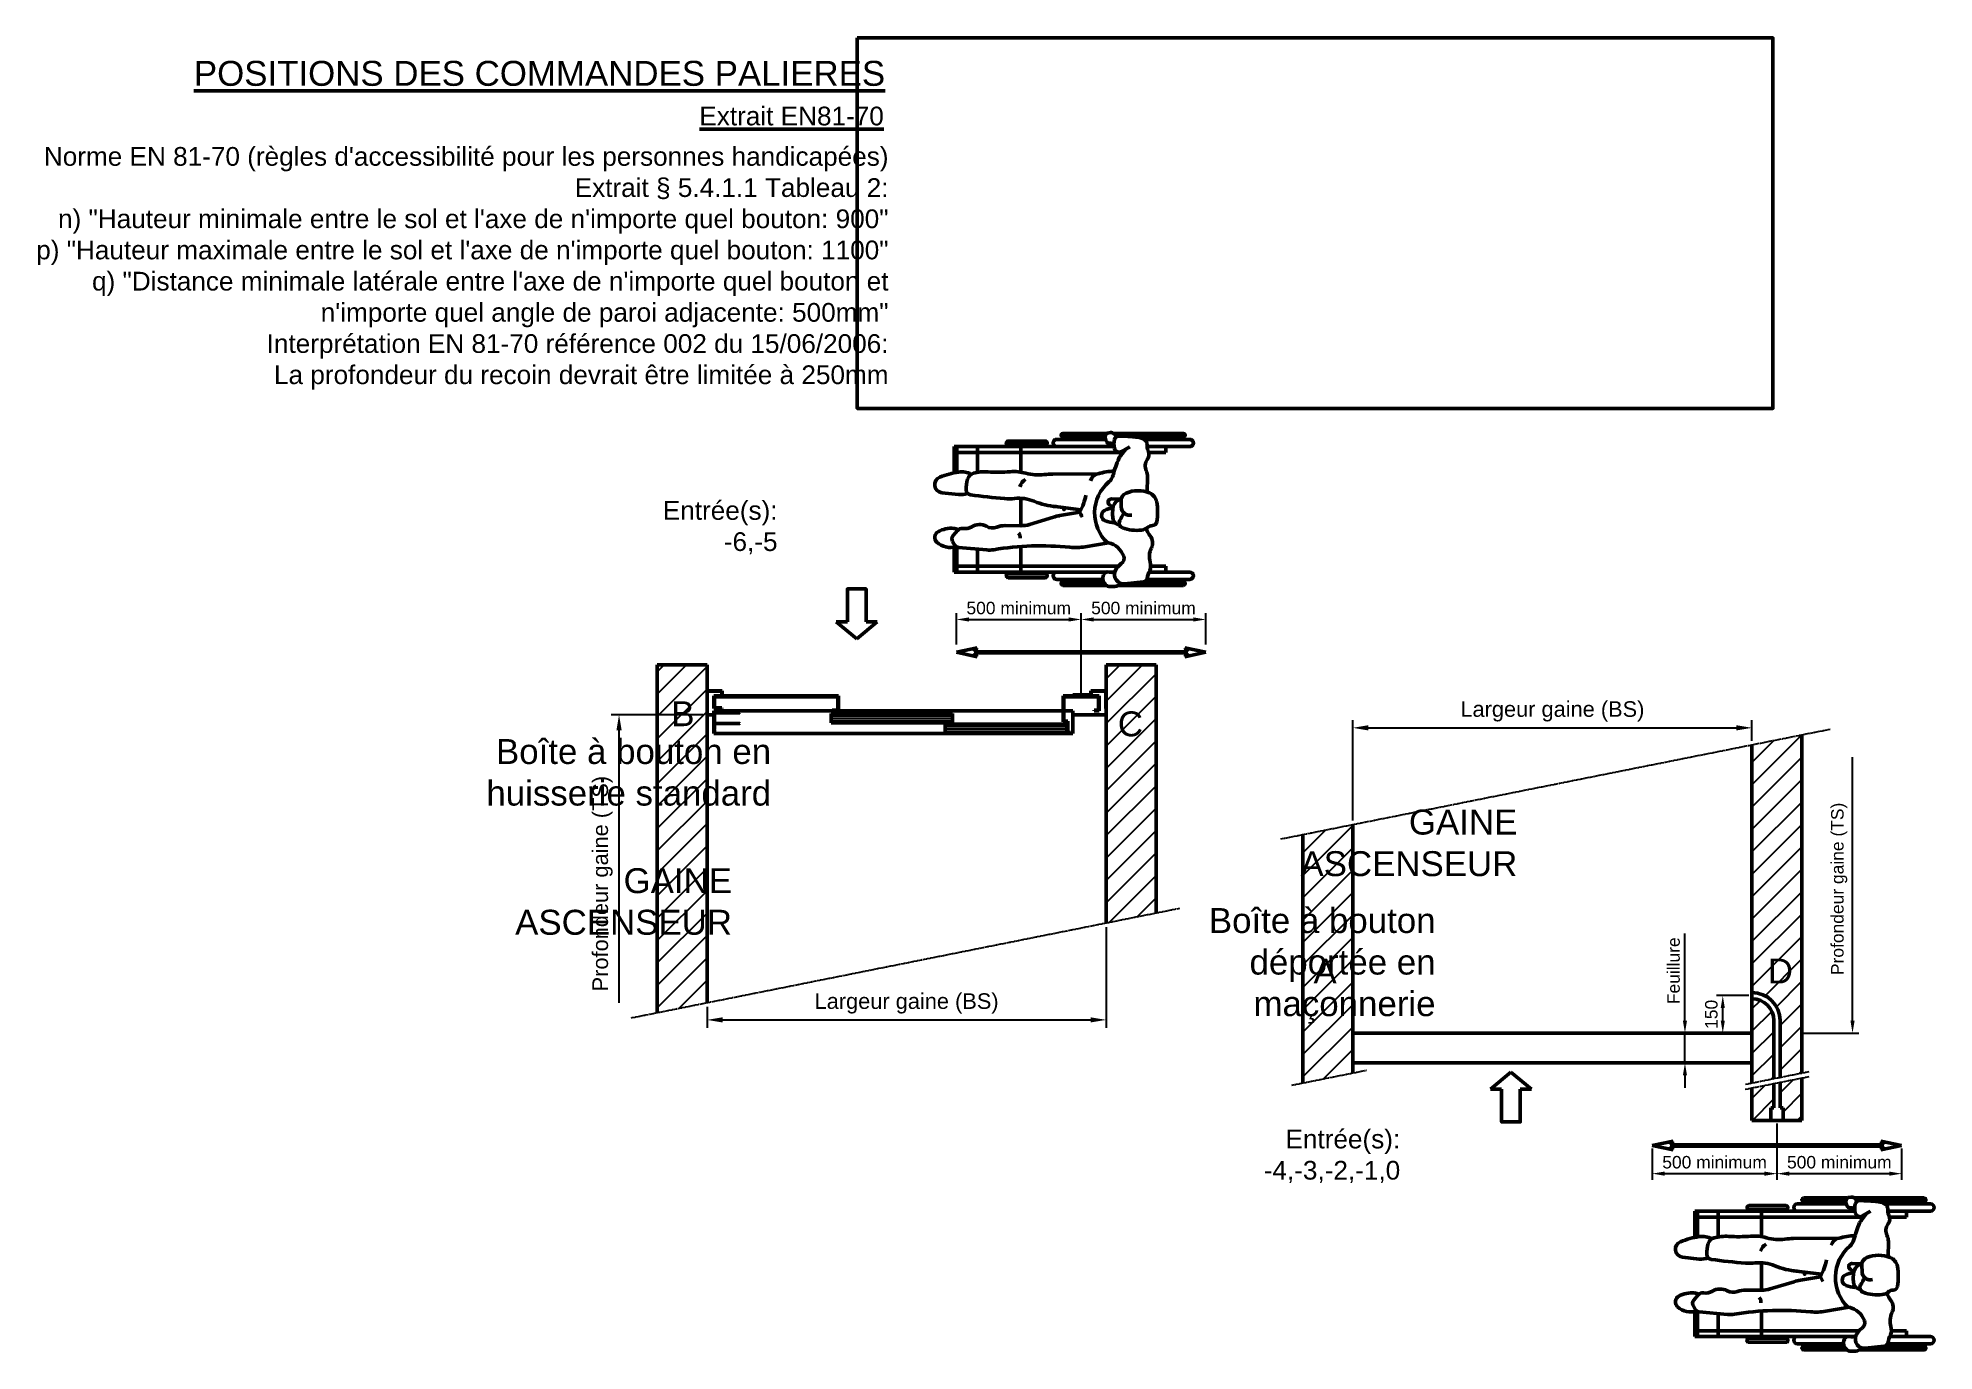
# Model space of a CAD drawing. Header units: millimetres. Extents: x -1795 to 75982, y -13206 to 25154.
# Drawn here: x 29980 to 37581, y -13206 to -7943 of the extents above; entities that cross this region are included whole.
import ezdxf

# ---------------------------------------------------------------- set-up
doc = ezdxf.new("R2010")
doc.units = ezdxf.units.MM
doc.linetypes.add('AM_ISO02W050', pattern=[7.5, 6, -1.5])
doc.linetypes.add('AM_ISO08W050', pattern=[18, 12, -1.5, 3, -1.5])
for name, color, linetype, lineweight in [('AM_0', 7, 'Continuous', 50), ('AM_1', 14, 'Continuous', 50), ('AM_5', 3, 'Continuous', 25), ('AM_7', 4, 'AM_ISO08W050', 25), ('AM_8', 1, 'Continuous', 25), ('Cadre', 7, 'Continuous', 50), ('LDCar-AM_0', 7, 'Continuous', 50), ('LDCar-AM_3', 6, 'AM_ISO02W050', 25), ('LDCar-AM_8', 1, 'Continuous', 25), ('LDElectricalComponents-AM_0', 7, 'Continuous', 50), ('LDHallButton-AM_0', 7, 'Continuous', 50), ('LDHallButton-AM_6', 2, 'Continuous', 35), ('LDShaft-AM_0', 7, 'Continuous', 50), ('LDShaft-AM_6', 2, 'Continuous', 35)]:
    doc.layers.add(name, color=color, linetype=linetype, lineweight=lineweight)
doc.styles.add('LD', font='ARIALUNI.TTF')
doc.styles.get("Standard").update_dxf_attribs({"font": 'ARIALUNI.TTF'})
doc.dimstyles.new('seb$0', dxfattribs={"dimscale": 10, "dimtxt": 2.5, "dimasz": 2.5, "dimexe": 1.25, "dimexo": 0.625, "dimgap": 1, "dimtad": 1, "dimdec": 0, "dimtxsty": 'Standard', "dimcen": 2.5, "dimadec": 0, "dimazin": 0, "dimtfac": 1, "dimtdec": 0, "dimtmove": 0, "dimatfit": 3, "dimfxl": 1, "dimarcsym": 0})
pattern_1 = [(45, (-22322.28, -11109.32), (-44.90128, 44.90128), [])]

msp = doc.modelspace()

# ---------------------------------------------------------------- texts
at = {"layer": 'AM_1', "char_height": 100, "attachment_point": 1, "style": 'LD'}
for s, insert in [('B', (32519.1, -10601.5)), ('C', (34309.2, -10642.2)), ('A', (35093.4, -11632.9)), ('D', (36914.4, -11632.9))]:
    msp.add_mtext_dynamic_manual_height_columns(s, width=127.783, gutter_width=12.5, heights=[0], dxfattribs=dict(at, insert=insert))
at = {"layer": 'AM_5', "insert": (37200.8, -11353.7), "char_height": 50, "attachment_point": 5, "rotation": 90}
msp.add_mtext('Profondeur gaine (TS)', dxfattribs=at)
at = {"layer": 'LDShaft-AM_0', "attachment_point": 9, "style": 'LD'}
for s, insert, char_height in [('{\\LPOSITIONS DES COMMANDES PALIERES}', (33376.4, -8136.1), 100), ('{\\LExtrait EN81-70} ', (33371.1, -8294.3), 75), ('Norme EN 81-70 (règles d\'accessibilité pour les personnes handicapées)\\PExtrait § 5.4.1.1 Tableau 2:\\P   n) "Hauteur minimale entre le sol et l\'axe de n\'importe quel bouton: 900"\\P   p) "Hauteur maximale entre le sol et l\'axe de n\'importe quel bouton: 1100"\\P   q) "Distance minimale latérale entre l\'axe de n\'importe quel bouton et\\P       n\'importe quel angle de paroi adjacente: 500mm"\\PInterprétation EN 81-70 référence 002 du 15/06/2006:\\P    La profondeur du recoin devrait être limitée à 250mm', (33389.9, -9352.9), 75), ('Entrée(s):\\P -6,-5', (32945.1, -10013.2), 75), ('Boîte à bouton en\\Phuisserie standard ', (32919.4, -11021.1), 100), ('GAINE \\PASCENSEUR', (35910.6, -11304), 100), ('GAINE \\PASCENSEUR', (32762.6, -11538.9), 100), ('Boîte à bouton \\Pdéportée en\\Pmaçonnerie', (35582.7, -11894.6), 100), ('Entrée(s):\\P -4,-3,-2,-1,0', (35441.1, -12532.9), 75)]:
    msp.add_mtext(s, dxfattribs=dict(at, insert=insert, char_height=char_height))

# ---------------------------------------------------------------- blocks, each defined once
blk = doc.blocks.new('*D677')
at = {"layer": 'AM_5', "color": 0, "lineweight": -2, "transparency": 16777216}
for p, q in [((35251.1, -11080.1), (35251.1, -10676.9)), ((35313.6, -10708.1), (36788.6, -10708.1)), ((36851.1, -10760.3), (36851.1, -10676.9))]:
    blk.add_line(p, q, dxfattribs=at)
at = {"layer": 'AM_5', "color": 0, "transparency": 16777216}
for points in [[(35313.6, -10697.7), (35313.6, -10718.6), (35251.1, -10708.1)], [(36788.6, -10697.7), (36788.6, -10718.6), (36851.1, -10708.1)]]:
    blk.add_solid(points, dxfattribs=at)
at = {"layer": 'Defpoints', "color": 0, "transparency": 16777216}
for p in [(36851.1, -10708.1), (36851.1, -10776), (35251.1, -11095.7)]:
    blk.add_point(p, dxfattribs=at)
at = {"layer": 'AM_5', "color": 0, "transparency": 16777216, "insert": (36051.1, -10642.2), "char_height": 62.5, "attachment_point": 5}
blk.add_mtext('Largeur gaine (BS)', dxfattribs=at)
blk = doc.blocks.new('*D678')
at = {"layer": 'AM_5', "color": 0, "lineweight": -2, "transparency": 16777216}
for p, q in [((36838.6, -11781.5), (36709.1, -11781.5)), ((36734.1, -11881.5), (36734.1, -11831.5)), ((36838.6, -11931.5), (36709.1, -11931.5))]:
    blk.add_line(p, q, dxfattribs=at)
at = {"layer": 'AM_5', "color": 0, "transparency": 16777216}
for points in [[(36725.7, -11831.5), (36742.4, -11831.5), (36734.1, -11781.5)], [(36725.7, -11881.5), (36742.4, -11881.5), (36734.1, -11931.5)]]:
    blk.add_solid(points, dxfattribs=at)
at = {"layer": 'Defpoints', "color": 0, "transparency": 16777216}
for p in [(36734.1, -11781.5), (36851.1, -11781.5), (36851.1, -11931.5)]:
    blk.add_point(p, dxfattribs=at)
at = {"layer": 'AM_5', "color": 0, "transparency": 16777216, "insert": (36688.5, -11856.5), "char_height": 50, "attachment_point": 5, "rotation": 90}
blk.add_mtext('150', dxfattribs=at)
blk = doc.blocks.new('*D679')
at = {"layer": 'AM_5', "color": 0, "lineweight": -2, "transparency": 16777216}
for p, q in [((36582.4, -11881.5), (36582.4, -11532)), ((36654.8, -11931.5), (36557.4, -11931.5)), ((36582.4, -12051.5), (36582.4, -11931.5)), ((36654.8, -12051.5), (36557.4, -12051.5)), ((36582.4, -12101.5), (36582.4, -12151.5))]:
    blk.add_line(p, q, dxfattribs=at)
at = {"layer": 'AM_5', "color": 0, "transparency": 16777216}
for points in [[(36574.1, -11881.5), (36590.8, -11881.5), (36582.4, -11931.5)], [(36574.1, -12101.5), (36590.8, -12101.5), (36582.4, -12051.5)]]:
    blk.add_solid(points, dxfattribs=at)
at = {"layer": 'Defpoints', "color": 0, "transparency": 16777216}
for p in [(36667.3, -11931.5), (36582.4, -12051.5), (36667.3, -12051.5)]:
    blk.add_point(p, dxfattribs=at)
at = {"layer": 'AM_5', "color": 0, "transparency": 16777216, "insert": (36537, -11681.8), "char_height": 50, "attachment_point": 5, "rotation": 90}
blk.add_mtext('Feuillure', dxfattribs=at)
blk = doc.blocks.new('*D680')
at = {"layer": 'AM_5', "color": 0, "lineweight": -2, "transparency": 16777216}
for p, q in [((36951.1, -12294), (36951.1, -12520.2)), ((36451.1, -12394.5), (36451.1, -12520.2)), ((36501.1, -12495.2), (36901.1, -12495.2))]:
    blk.add_line(p, q, dxfattribs=at)
at = {"layer": 'AM_5', "color": 0, "transparency": 16777216}
for points in [[(36501.1, -12486.8), (36501.1, -12503.5), (36451.1, -12495.2)], [(36901.1, -12486.8), (36901.1, -12503.5), (36951.1, -12495.2)]]:
    blk.add_solid(points, dxfattribs=at)
at = {"layer": 'Defpoints', "color": 0, "transparency": 16777216}
for p in [(36951.1, -12281.5), (36451.1, -12382), (36951.1, -12495.2)]:
    blk.add_point(p, dxfattribs=at)
at = {"layer": 'AM_5', "color": 0, "transparency": 16777216, "insert": (36701.1, -12449.6), "char_height": 50, "attachment_point": 5}
blk.add_mtext('500 minimum', dxfattribs=at)
blk = doc.blocks.new('*D681')
at = {"layer": 'AM_5', "color": 0, "lineweight": -2, "transparency": 16777216}
for p, q in [((36951.1, -12294), (36951.1, -12520.2)), ((37451.1, -12394.5), (37451.1, -12520.2)), ((37001.1, -12495.2), (37401.1, -12495.2))]:
    blk.add_line(p, q, dxfattribs=at)
at = {"layer": 'AM_5', "color": 0, "transparency": 16777216}
for points in [[(37001.1, -12486.8), (37001.1, -12503.5), (36951.1, -12495.2)], [(37401.1, -12486.8), (37401.1, -12503.5), (37451.1, -12495.2)]]:
    blk.add_solid(points, dxfattribs=at)
at = {"layer": 'Defpoints', "color": 0, "transparency": 16777216}
for p in [(36951.1, -12281.5), (37451.1, -12382), (37451.1, -12495.2)]:
    blk.add_point(p, dxfattribs=at)
at = {"layer": 'AM_5', "color": 0, "transparency": 16777216, "insert": (37201.1, -12449.6), "char_height": 50, "attachment_point": 5}
blk.add_mtext('500 minimum', dxfattribs=at)
blk = doc.blocks.new('Double fleche 500')
h = blk.add_hatch(color=256)
h.paths.add_polyline_path([(-416.2, -17.6), (-428.4, -2.5), (0, -2.5), (428.4, -2.5), (416.2, -17.6), (500, 0), (416.2, 17.6), (428.4, 2.5), (0, 2.5), (-428.4, 2.5), (-416.2, 17.6), (-500, 0)])
edge = h.paths.add_edge_path(flags=17)
edge.add_line((-416.2, -17.6), (-428.4, -2.5))
edge.add_line((-500, 0), (-416.2, -17.6))
edge.add_line((-500, 0), (-416.2, 17.6))
edge.add_line((-416.2, 17.6), (-428.4, 2.5))
edge.add_line((-428.4, 2.5), (0, 2.5))
edge.add_line((0, 2.5), (0, -2.5))
edge.add_line((0, -2.5), (-428.4, -2.5))
edge = h.paths.add_edge_path(flags=17)
edge.add_line((0, 2.5), (0, -2.5))
edge.add_line((428.4, 2.5), (0, 2.5))
edge.add_line((416.2, 17.6), (428.4, 2.5))
edge.add_line((500, 0), (416.2, 17.6))
edge.add_line((500, 0), (416.2, -17.6))
edge.add_line((416.2, -17.6), (428.4, -2.5))
edge.add_line((0, -2.5), (428.4, -2.5))
for p, q in [((-500, 0), (-416.2, 17.6)), ((-500, 0), (-416.2, -17.6)), ((-416.2, 17.6), (-428.4, 2.5)), ((500, 0), (416.2, 17.6)), ((416.2, 17.6), (428.4, 2.5)), ((500, 0), (416.2, -17.6)), ((-416.2, -17.6), (-428.4, -2.5)), ((416.2, -17.6), (428.4, -2.5))]:
    blk.add_line(p, q)
for points in [[(-428.4, 2.5), (0, 2.5), (0, -2.5), (-428.4, -2.5)], [(428.4, 2.5), (0, 2.5), (0, -2.5), (428.4, -2.5)]]:
    blk.add_lwpolyline(points)
blk = doc.blocks.new('A$C35B1187E')
at = {"color": 0, "linetype": 'ByBlock'}
for p, q in [((42.2, 653.7), (320.3, 653.7)), ((358, 658.8), (335.2, 658.6)), ((372.6, 653.7), (557.8, 653.7)), ((15.6, 628.1), (198.7, 628.1)), ((15.6, 596.9), (189.6, 596.9)), ((42.2, 638.1), (211.4, 638.1)), ((118.3, 571.9), (118.3, 596.9)), ((118.3, 571.9), (182.8, 571.9)), ((293, 647), (212.8, 638.3)), ((321.2, 571.9), (1022.8, 571.9)), ((340, 596.9), (359.1, 596.9)), ((370.6, 596.9), (1022.8, 596.9)), ((384.1, 638.1), (557.8, 638.1)), ((386.6, 628.1), (584.4, 628.1)), ((633.3, 621), (791.5, 621)), ((633.3, 604), (791.5, 604)), ((737.5, 596.9), (737.5, 487.6)), ((922.8, 498.9), (922.8, 596.9)), ((1011, 490), (1011, 596.9)), ((1022.8, 489.8), (1022.8, 596.9)), ((362.5, 471.6), (463.2, 488.8)), ((1004.8, 491.6), (883, 502.5)), ((1027.6, 440.9), (1009, 418.7)), ((1029.4, 466.8), (1019.5, 482.6)), ((313.6, 399), (332.9, 388.5)), ((345.5, 351.4), (342.5, 374.6)), ((345.6, 349.7), (344.4, 326.2)), ((481.8, 330.4), (600.6, 315.6)), ((485, 341.1), (571.5, 355.7)), ((701, 393.2), (598.8, 362.1)), ((737.5, 398.6), (737.5, 281.5)), ((805.2, 398.3), (737.7, 398.6)), ((197, 255.4), (195.6, 189.9)), ((308, 281.8), (322, 289.8)), ((309.5, 294.1), (308.2, 318.5)), ((315, 285.8), (350.5, 284.4)), ((343, 317.3), (357, 310.6)), ((1075.3, 257.5), (1004.8, 265.2)), ((406.5, 176.6), (601.5, 177.7)), ((737.5, 169.6), (737.5, 60.6)), ((922.8, 170.6), (922.8, 60.6)), ((1011, 170.6), (1011, 60.6)), ((1022.8, 172.7), (1022.8, 60.6)), ((118.3, 85.6), (190.4, 85.6)), ((118.3, 85.6), (118.3, 60.6)), ((271.3, 60.7), (305.5, 81.2)), ((288.3, 70.9), (310.7, 98.6)), ((300.2, 85.6), (1022.8, 85.6)), ((15.6, 60.6), (198, 60.6)), ((15.6, 29.4), (211.3, 29.4)), ((42.2, 19.4), (247.1, 19.4)), ((42.2, 3.7), (342.3, 3.7)), ((292.2, 75.8), (292.2, 73.3)), ((344, 2.4), (335.8, 8.5)), ((338.6, 60.6), (1022.8, 60.6)), ((367.5, 2.8), (353.9, 0.2)), ((370.2, 3.7), (557.8, 3.7)), ((376.3, 29.4), (584.4, 29.4)), ((377.2, 19.4), (557.8, 19.4)), ((633.3, 53.5), (791.5, 53.5)), ((633.3, 36.5), (791.5, 36.5))]:
    blk.add_line(p, q, dxfattribs=at)
for centre, radius, start, end in [((42.2, 645.9), 7.81, 90, 270), ((335.4, 633.1), 25.6, 90.37342, 154.09629), ((358.2, 635.9), 22.9, 50.99819, 90.37342), ((348.3, 623.7), 38.6, 336.70713, 50.99819), ((557.8, 645.9), 7.81, 270, 90), ((15.6, 612.5), 15.6, 90, 270), ((236.3, 569.2), 53.6, 157.14854, 196.56944), ((20.2, 660.3), 180.9, 337.14854, 348.55295), ((214.7, 620.9), 17.5, 96.17376, 168.55295), ((297.3, 607.5), 39.7, 338.14341, 96.17376), ((267.5, 619.5), 71.8, 304.54853, 338.14341), ((349.5, 561.8), 36.3, 74.40904, 113.68288), ((364.8, 616.6), 20.6, 254.40904, 336.70713), ((584.4, 612.5), 15.6, 270, 90), ((633.3, 612.5), 8.5, 90, 270), ((791.5, 612.5), 8.5, 270, 90), ((224.1, 472.3), 49.5, 153.51661, 217.52221), ((106.9, 530.7), 81.4, 333.51661, 16.56944), ((323.6, 538), 27.2, 124.54853, 199.94441), ((382.9, 559.5), 90.2, 199.94441, 256.94517), ((503.9, 250.2), 242, 84.16195, 99.68494), ((652.7, 1705.2), 1220.5, 264.16195, 279.48946), ((872.8, 388.1), 114.8, 84.89292, 99.48946), ((1003.1, 472.4), 19.3, 32.09613, 84.89292), ((1040, 407.4), 84.2, 47.16594, 107.40343), ((174, 432.4), 34.5, 270.95353, 311.32895), ((92.3, 371.1), 116.6, 19.72567, 37.52221), ((226.6, 372.6), 45.1, 96.4099, 131.32895), ((241.3, 241.4), 177.1, 69.58637, 96.4099), ((295.5, 387.1), 21.7, 329.17006, 69.58637), ((246.1, 344.3), 176.1, 310.66122, 46.68578), ((765.5, 447.8), 25.2, 169.37709, 225.31336), ((858.8, 354.6), 53.2, 61.11069, 110.12721), ((976.5, 357.4), 53.8, 79.8776, 122.08467), ((990.3, 434.3), 24.4, 259.8776, 320.06925), ((1028, 450.2), 40.4, 237.72186, 264.89343), ((1034.8, 526.6), 117.1, 264.89343, 299.17313), ((1010.6, 455.1), 22.1, 320.06925, 32.09613), ((1078.3, 448.7), 27.9, 299.17313, 47.16594), ((402.5, 340.3), 249.4, 170.21672, 190.04427), ((174.8, 379.5), 18.4, 90.95353, 170.21672), ((272.4, 318.5), 35.8, 360, 105.43766), ((623.6, 191.3), 360.4, 149.17006, 154.88479), ((299.9, 328.5), 44.5, 299.72508, 357.10578), ((324, 372.2), 18.6, 7.52313, 61.37121), ((337.7, 277.3), 108, 68.46799, 90.23807), ((338.4, 413.4), 89.7, 273.70757, 297.29496), ((336.3, 350.2), 9.29, 357.10578, 7.52313), ((368.5, 355.2), 24.2, 297.29496, 68.46799), ((637.7, 241), 179.7, 147.27401, 171.21954), ((642, 420.2), 175.8, 199.37032, 207.81627), ((535.2, 570.8), 218.1, 279.57559, 286.94451), ((737.2, 274.4), 124.3, 89.74606, 106.94451), ((805.6, 499.7), 101.4, 269.74606, 290.12721), ((914.7, 455.9), 62.5, 241.11069, 302.08467), ((206.7, 305.6), 50.5, 190.04427, 248.13351), ((237.1, 381.2), 132.1, 248.13351, 292.37391), ((273.7, 292.2), 35.8, 292.37391, 3.03449), ((351, 298.2), 13.8, 267.82718, 64.23101), ((562.7, 10.5), 307.5, 67.38792, 85.66797), ((746.5, 452), 170.8, 247.38792, 276.05598), ((789.1, 50.6), 232.9, 85.58298, 96.05598), ((633.6, -1962.7), 2252.1, 81.83902, 85.58298), ((950.2, 245), 21.9, 1.28805, 81.83902), ((995.2, 177.2), 88.5, 83.76268, 109.54927), ((820.5, 242.1), 151.6, 343.48227, 1.28805), ((1071.5, 223.2), 34.5, 291.96917, 83.76268), ((251.4, 188.7), 55.8, 178.71911, 206.46299), ((160.6, 143.4), 45.6, 323.1315, 26.46299), ((-83.3, 291.3), 440.2, 335.81716, 345.64405), ((336.3, 391.9), 226.4, 270.56983, 288.07444), ((397.2, 168.4), 55.8, 130.66122, 165.64405), ((389.5, 226.1), 54.6, 295.10488, 338.82747), ((599.9, 468.2), 290.5, 270.31203, 277.44931), ((663, -13.8), 195.6, 74.16987, 97.44931), ((768.6, 358.7), 191.6, 254.16987, 274.49755), ((693.1, 245.9), 51, 298.693, 344.33584), ((835.5, -492.5), 662.3, 86.30243, 94.49755), ((890.8, 362.8), 194.8, 266.30243, 284.83546), ((931.5, 209.2), 35.9, 284.83546, 343.48227), ((991.1, 257.7), 89.1, 242.65292, 278.26104), ((953.7, 515.3), 349.5, 278.26104, 291.96917), ((227.2, 93.5), 37.6, 143.1315, 205.21489), ((316.4, 63), 21.3, 14.35284, 121.02908), ((266.4, 134.3), 56.9, 321.10071, 335.81716), ((15.6, 45), 15.6, 90, 270), ((42.2, 11.5), 7.81, 90, 270), ((143.7, 54.2), 54.6, 356.22682, 25.21489), ((219.2, 49.2), 21, 176.22682, 235.4123), ((246, 88.1), 68.3, 235.4123, 263.54568), ((329, 821.9), 806.7, 263.54568, 269.2953), ((319.3, 33.7), 18.4, 269.2953, 346.28905), ((342.3, 17.3), 11, 166.41853, 233.80498), ((259.1, 48.4), 80.4, 346.28905, 14.35284), ((355.1, 69.8), 24.1, 229.48939, 277.82653), ((351.5, 12.7), 12.8, 233.80498, 280.69904), ((360.2, 32.8), 13.2, 37.77997, 97.82653), ((365.8, 11.9), 9.34, 280.69904, 334.40644), ((345.7, 21.5), 31.5, 334.40644, 37.77997), ((557.8, 11.5), 7.81, 270, 90), ((584.4, 45), 15.6, 270, 90), ((633.3, 45), 8.5, 90, 270), ((791.5, 45), 8.5, 270, 90)]:
    blk.add_arc(centre, radius, start, end, dxfattribs=at)
blk = doc.blocks.new('*D682')
at = {"layer": 'AM_5', "color": 0, "lineweight": -2, "transparency": 16777216}
for p, q in [((33661.9, -10373.9), (33661.9, -10248.8)), ((34161.9, -10583.9), (34161.9, -10248.8)), ((33711.9, -10273.8), (34111.9, -10273.8))]:
    blk.add_line(p, q, dxfattribs=at)
at = {"layer": 'AM_5', "color": 0, "transparency": 16777216}
for points in [[(33711.9, -10265.5), (33711.9, -10282.1), (33661.9, -10273.8)], [(34111.9, -10265.5), (34111.9, -10282.1), (34161.9, -10273.8)]]:
    blk.add_solid(points, dxfattribs=at)
at = {"layer": 'Defpoints', "color": 0, "transparency": 16777216}
for p in [(34161.9, -10273.8), (33661.9, -10386.4), (34161.9, -10596.4)]:
    blk.add_point(p, dxfattribs=at)
at = {"layer": 'AM_5', "color": 0, "transparency": 16777216, "insert": (33911.9, -10228.2), "char_height": 50, "attachment_point": 5}
blk.add_mtext('500 minimum', dxfattribs=at)
blk = doc.blocks.new('*D683')
at = {"layer": 'AM_5', "color": 0, "lineweight": -2, "transparency": 16777216}
for p, q in [((34161.9, -10583.9), (34161.9, -10248.8)), ((34661.9, -10373.9), (34661.9, -10248.8)), ((34211.9, -10273.8), (34611.9, -10273.8))]:
    blk.add_line(p, q, dxfattribs=at)
at = {"layer": 'AM_5', "color": 0, "transparency": 16777216}
for points in [[(34211.9, -10265.5), (34211.9, -10282.1), (34161.9, -10273.8)], [(34611.9, -10265.5), (34611.9, -10282.1), (34661.9, -10273.8)]]:
    blk.add_solid(points, dxfattribs=at)
at = {"layer": 'Defpoints', "color": 0, "transparency": 16777216}
for p in [(34661.9, -10273.8), (34661.9, -10386.4), (34161.9, -10596.4)]:
    blk.add_point(p, dxfattribs=at)
at = {"layer": 'AM_5', "color": 0, "transparency": 16777216, "insert": (34411.9, -10228.2), "char_height": 50, "attachment_point": 5}
blk.add_mtext('500 minimum', dxfattribs=at)
blk = doc.blocks.new('*D684')
at = {"layer": 'AM_5', "color": 0, "lineweight": -2, "transparency": 16777216}
for p, q in [((34262.4, -11506.8), (34262.4, -11910.1)), ((32662.4, -11826.6), (32662.4, -11910.1)), ((32724.9, -11878.8), (34199.9, -11878.8))]:
    blk.add_line(p, q, dxfattribs=at)
at = {"layer": 'AM_5', "color": 0, "transparency": 16777216}
for points in [[(32724.9, -11868.4), (32724.9, -11889.2), (32662.4, -11878.8)], [(34199.9, -11868.4), (34199.9, -11889.2), (34262.4, -11878.8)]]:
    blk.add_solid(points, dxfattribs=at)
at = {"layer": 'Defpoints', "color": 0, "transparency": 16777216}
for p in [(34262.4, -11491.2), (32662.4, -11811), (34262.4, -11878.8)]:
    blk.add_point(p, dxfattribs=at)
at = {"layer": 'AM_5', "color": 0, "transparency": 16777216, "insert": (33462.4, -11812.9), "char_height": 62.5, "attachment_point": 5}
blk.add_mtext('Largeur gaine (BS)', dxfattribs=at)
blk = doc.blocks.new('LD_20100929091327_00000094')
at = {"layer": 'LDHallButton-AM_0'}
for p, q in [((32.5, 0), (-32.5, 0)), ((-32.5, 0), (-32.5, -5)), ((32.5, -5), (32.5, 0)), ((-32.5, -5), (32.5, -5))]:
    blk.add_line(p, q, dxfattribs=at)
blk = doc.blocks.new('LD_20100929091327_00000095')
at = {"layer": 'LDShaft-AM_0'}
for p, q in [((-976, 50), (-977, 50)), ((-977, 50), (-977, -20.5)), ((-976, -19.5), (-976, 50)), ((-916, 0), (-917, 0)), ((-917, 0), (-917, -19.5)), ((-916, -20.5), (-916, 0)), ((563, 0), (562, 0)), ((562, 0), (562, -20.5)), ((563, -19.5), (563, 0)), ((623, 50), (622, 50)), ((622, 50), (622, -19.5)), ((623, -20.5), (623, 50)), ((-977, -20.5), (-916, -20.5)), ((-917, -19.5), (-976, -19.5)), ((562, -20.5), (623, -20.5)), ((622, -19.5), (563, -19.5))]:
    blk.add_line(p, q, dxfattribs=at)
blk = doc.blocks.new('*D685')
at = {"layer": 'AM_5', "color": 0, "lineweight": -2, "transparency": 16777216}
for p, q in [((32646.7, -10655.4), (32278.4, -10655.4)), ((32309.7, -11811), (32309.7, -10717.9))]:
    blk.add_line(p, q, dxfattribs=at)
at = {"layer": 'AM_5', "color": 0, "transparency": 16777216}
blk.add_solid([(32299.3, -10717.9), (32320.1, -10717.9), (32309.7, -10655.4)], dxfattribs=at)
at = {"layer": 'Defpoints', "color": 0, "transparency": 16777216}
for p in [(32309.7, -10655.4), (32662.4, -10655.4), (32371.8, -11811)]:
    blk.add_point(p, dxfattribs=at)
at = {"layer": 'AM_5', "color": 0, "transparency": 16777216, "insert": (32243.7, -11332.6), "char_height": 62.5, "attachment_point": 5, "rotation": 90}
blk.add_mtext('Profondeur gaine (TS)', dxfattribs=at)
blk = doc.blocks.new('_NONE')

# ---------------------------------------------------------------- dimensions: what is measured, and where the dimension line sits
at = {"layer": 'AM_5'}
for base, p1, p2, picture, middle in [((34161.9, -10273.8), (33661.9, -10386.4), (34161.9, -10596.4), '*D682', (33911.9, -10228.2)), ((34661.9, -10273.8), (34161.9, -10596.4), (34661.9, -10386.4), '*D683', (34411.9, -10228.2)), ((36951.1, -12495.2), (36451.1, -12382), (36951.1, -12281.5), '*D680', (36701.1, -12449.6)), ((37451.1, -12495.2), (36951.1, -12281.5), (37451.1, -12382), '*D681', (37201.1, -12449.6))]:
    dim = msp.add_linear_dim(base=base, p1=p1, p2=p2, text='<> minimum', dimstyle='seb$0', override={"dimscale": 20}, dxfattribs=at)
    dim.commit()
    dim.dimension.update_dxf_attribs({"geometry": picture, "text_midpoint": middle})
for base, p1, p2, picture, middle in [((36851.1, -10708.1), (35251.1, -11095.7), (36851.1, -10776), '*D677', (36051.1, -10708.1)), ((34262.4, -11878.8), (32662.4, -11811), (34262.4, -11491.2), '*D684', (33462.4, -11878.8))]:
    dim = msp.add_linear_dim(base=base, p1=p1, p2=p2, text='Largeur gaine (BS)', dimstyle='seb$0', override={"dimscale": 25, "dimtxt": 2.5}, dxfattribs=at)
    dim.commit()
    dim.dimension.update_dxf_attribs({"geometry": picture, "text_midpoint": middle, "dimtype": 160})
for base, p1, p2, angle, text, override, picture, middle in [((32309.7, -10655.4), (32371.8, -11811), (32662.4, -10655.4), 90, 'Profondeur gaine (TS)', {"dimscale": 25, "dimtxt": 2.5, "dimblk1": 'NONE', "dimsah": 1, "dimse1": 1}, '*D685', (32309.7, -11332.6)), ((36582.4, -12051.5), (36667.3, -11931.5), (36667.3, -12051.5), 270, 'Feuillure', {"dimscale": 20}, '*D679', (36582.4, -11681.8))]:
    dim = msp.add_linear_dim(base=base, p1=p1, p2=p2, angle=angle, text=text, dimstyle='seb$0', override=override, dxfattribs=at)
    dim.commit()
    dim.dimension.update_dxf_attribs({"geometry": picture, "text_midpoint": middle, "dimtype": 160})
dim = msp.add_linear_dim(base=(36734.1, -11781.5), p1=(36851.1, -11931.5), p2=(36851.1, -11781.5), angle=90, dimstyle='seb$0', override={"dimscale": 20}, dxfattribs=at)
dim.commit()
dim.dimension.update_dxf_attribs({"geometry": '*D678', "text_midpoint": (36688.5, -11856.5)})

# ---------------------------------------------------------------- hatches: boundary and pattern name
at = {"layer": 'AM_8'}
h = msp.add_hatch(dxfattribs=at)
h.set_pattern_fill('ANSI31', color=256, scale=20, style=0)
h.set_pattern_definition([(45, (10065.956, -1718.27), (-44.90128, 44.90128), [])])
h.paths.add_polyline_path([(32662.4, -10455.4), (32662.4, -11811), (32462.4, -11851), (32462.4, -10455.4)])
edge = h.paths.add_edge_path(flags=17)
edge.add_line((32662.4, -11164.4), (32662.4, -10655.4))
h = msp.add_hatch(dxfattribs=at)
h.set_pattern_fill('ANSI31', color=256, scale=20, style=0)
h.set_pattern_definition([(45, (10065.956, -16567.875), (-44.90128, 44.90128), [])])
h.paths.add_polyline_path([(34262.4, -11491.2), (34262.4, -10455.4), (34462.4, -10455.4), (34462.4, -11451.2)])
h = msp.add_hatch(dxfattribs=at)
h.set_pattern_fill('ANSI31', color=256, scale=20, style=0)
h.set_pattern_definition(pattern_1)
edge = h.paths.add_edge_path()
edge.add_line((36851.1, -10776), (37051.1, -10736))
edge.add_line((37051.1, -10736), (37051.1, -12091.6))
edge.add_line((37051.1, -12091.6), (36963.6, -12109.1))
edge.add_line((36963.6, -12109.1), (36963.6, -11881.5))
edge.add_arc((36851.1, -11881.5), 112.5, 0, 90)
edge.add_line((36851.1, -11769), (36851.1, -10776))
h = msp.add_hatch(dxfattribs=at)
h.set_pattern_fill('ANSI31', color=256, scale=20, style=0)
h.set_pattern_definition(pattern_1)
h.paths.add_polyline_path([(35051.1, -12131.5), (35251.1, -12091.6), (35251.1, -11095.7), (35051.1, -11135.7)])
h = msp.add_hatch(dxfattribs=at)
h.set_pattern_fill('ANSI31', color=256, scale=20, style=0)
h.set_pattern_definition(pattern_1)
edge = h.paths.add_edge_path()
edge.add_arc((36851.1, -11881.5), 87.5, 0, 90)
edge.add_line((36851.1, -11794), (36851.1, -12131.5))
edge.add_line((36851.1, -12131.5), (36938.6, -12114))
edge.add_line((36938.6, -12114), (36938.6, -11881.5))
h = msp.add_hatch(dxfattribs=at)
h.set_pattern_fill('ANSI31', color=256, scale=20, style=0)
h.set_pattern_definition(pattern_1)
h.paths.add_polyline_path([(36851.1, -12151.5), (36938.6, -12134), (36938.6, -12231.5), (36926.1, -12231.5), (36926.1, -12281.5), (36851.1, -12281.5)])
h = msp.add_hatch(dxfattribs=at)
h.set_pattern_fill('ANSI31', color=256, scale=20, style=0)
h.set_pattern_definition(pattern_1)
h.paths.add_polyline_path([(36963.6, -12129.1), (37051.1, -12111.6), (37051.1, -12281.5), (36976.1, -12281.5), (36976.1, -12231.5), (36963.6, -12231.5)])

# ---------------------------------------------------------------- linework, layer by layer
at = {"layer": 'AM_0'}
for p, q in [((33262.6, -10351.1), (33180.3, -10283)), ((33180.3, -10283), (33225.1, -10283)), ((33262.6, -10351.1), (33345, -10283)), ((33300.1, -10283), (33345, -10283)), ((32689.4, -10655.4), (32662.4, -10655.4)), ((34262.4, -10655.4), (34129.4, -10655.4)), ((36851.1, -11769), (36851.1, -10776)), ((37051.1, -12091.6), (37051.1, -10736)), ((35251.1, -11095.7), (35251.1, -12091.6)), ((35051.1, -11135.7), (35051.1, -12131.5)), ((36851.1, -11769), (36851.1, -11794)), ((36851.1, -11794), (36851.1, -12131.5)), ((35251.1, -11931.5), (36851.1, -11931.5)), ((36938.6, -12114), (36938.6, -11881.5)), ((36963.6, -12109.1), (36963.6, -11881.5)), ((35251.1, -12051.5), (36851.1, -12051.5)), ((35884.9, -12088), (35802.5, -12156)), ((35802.5, -12156), (35847.4, -12156)), ((35884.9, -12088), (35967.2, -12156)), ((35922.4, -12156), (35967.2, -12156)), ((36851.1, -12151.5), (36851.1, -12281.5)), ((36938.6, -12231.5), (36938.6, -12134)), ((36963.6, -12231.5), (36963.6, -12129.1)), ((37051.1, -12111.6), (37051.1, -12281.5)), ((36938.6, -12231.5), (36926.1, -12231.5)), ((36926.1, -12231.5), (36926.1, -12281.5)), ((36976.1, -12231.5), (36963.6, -12231.5)), ((36976.1, -12281.5), (36976.1, -12231.5)), ((36851.1, -12281.5), (36926.1, -12281.5)), ((36926.1, -12281.5), (36976.1, -12281.5)), ((36976.1, -12281.5), (37051.1, -12281.5))]:
    msp.add_line(p, q, dxfattribs=at)
msp.add_lwpolyline([(33264.9, -7942.7), (36935.1, -7942.7), (36935.1, -9427.8), (33264.9, -9427.8)], close=True, dxfattribs=at)
for points in [[(33225.1, -10283), (33225.1, -10151.1), (33300.1, -10151.1), (33300.1, -10283)], [(35847.4, -12156), (35847.4, -12288), (35922.4, -12288), (35922.4, -12156)]]:
    msp.add_lwpolyline(points, dxfattribs=at)
for radius in [112.5, 87.5]:
    msp.add_arc((36851.1, -11881.5), radius, 0, 90, dxfattribs=at)
for p in [(34093.6, -9832.3), (34093.6, -9832.3), (37062.6, -12896.9), (37062.6, -12896.9)]:
    msp.add_point(p, dxfattribs=at)
at = {"layer": 'AM_5'}
for p, q in [((37254.2, -11881.5), (37254.2, -10826)), ((37051.1, -11931.5), (37279.2, -11931.5))]:
    msp.add_line(p, q, dxfattribs=at)
msp.add_solid([(37245.8, -11881.5), (37262.5, -11881.5), (37254.2, -11931.5)], dxfattribs=at)
at = {"layer": 'AM_7'}
for p, q in [((37051.1, -10736), (37164.4, -10713.3)), ((35251.1, -11095.7), (36851.1, -10776)), ((36851.1, -10776), (37051.1, -10736)), ((35051.1, -11135.7), (35251.1, -11095.7)), ((34963, -11153.3), (35051.1, -11135.7)), ((34462.4, -11451.2), (34262.4, -11491.2)), ((34556.8, -11432.4), (34462.4, -11451.2)), ((34262.4, -11491.2), (32662.4, -11811)), ((32462.4, -11851), (32356.9, -11872)), ((32662.4, -11811), (32462.4, -11851)), ((35251.1, -12091.6), (35305.8, -12080.6)), ((35006, -12140.6), (35051.1, -12131.5)), ((35051.1, -12131.5), (35251.1, -12091.6)), ((36823.7, -12157), (36851.1, -12151.5)), ((36824.5, -12136.9), (36851.1, -12131.5)), ((36851.1, -12131.5), (36938.6, -12114)), ((36851.1, -12151.5), (36938.6, -12134)), ((36938.6, -12114), (36963.6, -12109.1)), ((36938.6, -12134), (36963.6, -12129.1)), ((36963.6, -12109.1), (37051.1, -12091.6)), ((36963.6, -12129.1), (37051.1, -12111.6)), ((37051.1, -12091.6), (37081.8, -12085.4)), ((37051.1, -12111.6), (37081.8, -12105.4))]:
    msp.add_line(p, q, dxfattribs=at)
at = {"layer": 'LDCar-AM_0'}
for p, q in [((32689.4, -10580.4), (33189.4, -10580.4)), ((32689.4, -10630.4), (32689.4, -10580.4)), ((32721.4, -10630.4), (32689.4, -10630.4)), ((32689.4, -10640.4), (34089.4, -10640.4)), ((32689.4, -10730.4), (32689.4, -10640.4)), ((33186.4, -10583.4), (32692.4, -10583.4)), ((32692.4, -10583.4), (32692.4, -10627.4)), ((32692.4, -10627.4), (32721.4, -10627.4)), ((32721.4, -10627.4), (32721.4, -10630.4)), ((33164.4, -10640.4), (33164.4, -10637.4)), ((33164.4, -10637.4), (33186.4, -10637.4)), ((33189.4, -10640.4), (33164.4, -10640.4)), ((33186.4, -10637.4), (33186.4, -10583.4)), ((33189.4, -10580.4), (33189.4, -10640.4)), ((34089.4, -10580.4), (34234.4, -10580.4)), ((34089.4, -10684.4), (34089.4, -10580.4)), ((34231.4, -10583.4), (34092.4, -10583.4)), ((34092.4, -10583.4), (34092.4, -10681.4)), ((34092.4, -10640.4), (34129.4, -10640.4)), ((34129.4, -10640.4), (34129.4, -10730.4)), ((34214.4, -10640.4), (34214.4, -10637.4)), ((34214.4, -10637.4), (34231.4, -10637.4)), ((34234.4, -10640.4), (34214.4, -10640.4)), ((34231.4, -10637.4), (34231.4, -10583.4)), ((34234.4, -10580.4), (34234.4, -10640.4)), ((33159.4, -10650.4), (33646.8, -10650.4)), ((33159.4, -10688.4), (33159.4, -10650.4)), ((33646.8, -10688.4), (33159.4, -10688.4)), ((33616.9, -10693.4), (34104.3, -10693.4)), ((33616.9, -10731.4), (33616.9, -10693.4)), ((33646.8, -10650.4), (33646.8, -10688.4)), ((34105.4, -10684.4), (34089.4, -10684.4)), ((34092.4, -10681.4), (34108.4, -10681.4)), ((34104.3, -10693.4), (34104.3, -10731.4)), ((34105.4, -10730.4), (34105.4, -10684.4)), ((34108.4, -10681.4), (34108.4, -10727.4)), ((33616.9, -10730.4), (32689.4, -10730.4)), ((34104.3, -10731.4), (33616.9, -10731.4)), ((34105.4, -10730.4), (34104.3, -10730.4)), ((34119.4, -10730.4), (34105.4, -10730.4)), ((34108.4, -10727.4), (34119.4, -10727.4)), ((34119.4, -10727.4), (34119.4, -10730.4)), ((34129.4, -10730.4), (34119.4, -10730.4))]:
    msp.add_line(p, q, dxfattribs=at)
at = {"layer": 'LDCar-AM_3'}
for p, q in [((32694.4, -10688.4), (32694.4, -10650.4)), ((32694.4, -10650.4), (32794.4, -10650.4)), ((32794.4, -10688.4), (32694.4, -10688.4)), ((32694.4, -10731.4), (32694.4, -10693.4)), ((32694.4, -10693.4), (32794.4, -10693.4)), ((32695.4, -10651.4), (32695.4, -10687.4)), ((32794.4, -10651.4), (32695.4, -10651.4)), ((32695.4, -10687.4), (32794.4, -10687.4)), ((32695.4, -10694.4), (32695.4, -10730.4)), ((32794.4, -10694.4), (32695.4, -10694.4)), ((32794.4, -10650.4), (32794.4, -10651.4)), ((32794.4, -10687.4), (32794.4, -10688.4)), ((32794.4, -10693.4), (32794.4, -10694.4)), ((32794.4, -10731.4), (32694.4, -10731.4)), ((32695.4, -10730.4), (32794.4, -10730.4)), ((32794.4, -10730.4), (32794.4, -10731.4))]:
    msp.add_line(p, q, dxfattribs=at)
at = {"layer": 'LDCar-AM_8'}
for p, q in [((33159.4, -10659.9), (33646.9, -10659.9)), ((33159.4, -10669.4), (33646.9, -10669.4)), ((33159.4, -10678.9), (33646.9, -10678.9)), ((33616.9, -10702.9), (34104.4, -10702.9)), ((33616.9, -10712.4), (34104.4, -10712.4)), ((33616.9, -10721.9), (34104.4, -10721.9))]:
    msp.add_line(p, q, dxfattribs=at)
at = {"layer": 'LDShaft-AM_0'}
for p, q in [((32462.4, -11851), (32462.4, -10455.4)), ((32462.4, -10455.4), (32662.4, -10455.4)), ((32662.4, -10455.4), (32662.4, -11811)), ((34262.4, -11491.2), (34262.4, -10455.4)), ((34262.4, -10455.4), (34462.4, -10455.4)), ((34462.4, -10455.4), (34462.4, -11451.2)), ((34262.4, -10615.4), (34262.4, -10575.4)), ((32662.4, -11164.4), (32662.4, -10655.4)), ((34262.4, -10655.4), (34262.4, -10955.4)), ((34262.4, -11095.4), (34262.4, -11491.2)), ((32662.4, -11360.4), (32662.4, -11186.4))]:
    msp.add_line(p, q, dxfattribs=at)

# ---------------------------------------------------------------- block references
at = {"layer": 'Cadre', "xscale": -1, "rotation": 180}
msp.add_blockref('Double fleche 500', (34161.9, -10405.4), dxfattribs=at)
at = {"layer": 'Cadre'}
msp.add_blockref('Double fleche 500', (36951.1, -12382), dxfattribs=at)
at = {"layer": 'LDElectricalComponents-AM_0', "xscale": 0.9375, "yscale": 0.9375, "zscale": 0.9375, "rotation": 180}
for p in [(34612, -9524.2), (37581.1, -12588.7)]:
    msp.add_blockref('A$C35B1187E', p, dxfattribs=at)
at = {"layer": 'LDHallButton-AM_6', "xscale": -1, "rotation": 180}
msp.add_blockref('LD_20100929091327_00000094', (34161.9, -10580.4), dxfattribs=at)
at = {"layer": 'LDShaft-AM_6', "xscale": -1, "rotation": 180}
msp.add_blockref('LD_20100929091327_00000095', (33639.4, -10580.4), dxfattribs=at)

msp.set_redraw_order([(e.dxf.handle, doc.entitydb.next_handle()) for e in msp.query("TEXT MTEXT ATTDEF DIMENSION ARC_DIMENSION")])  # texts and dimensions are drawn at this point

doc.saveas('drawing.dxf')
